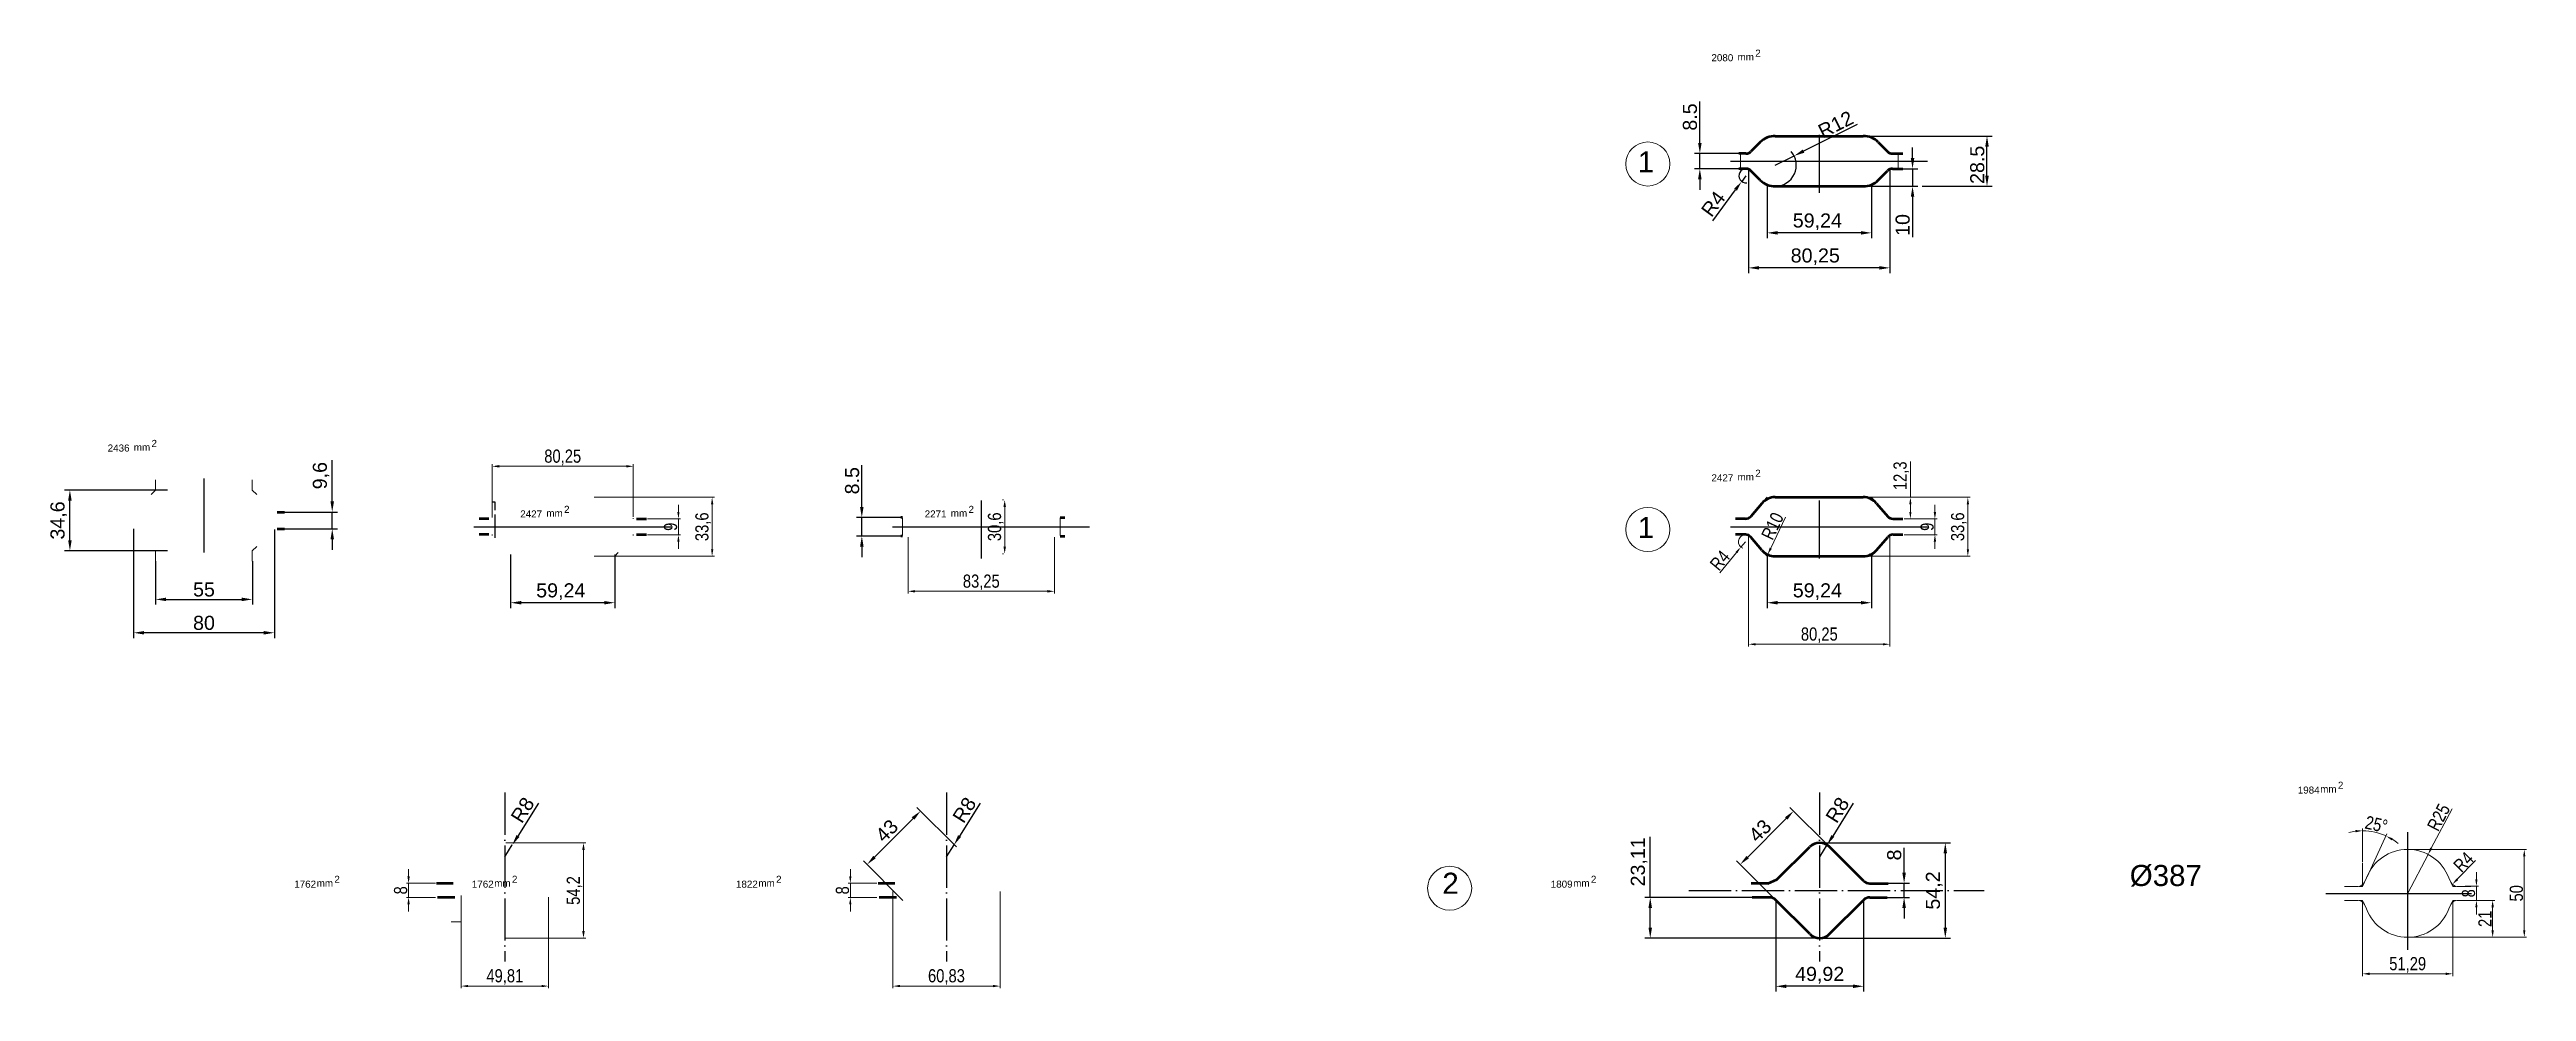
# Model space of a CAD drawing. Header units: millimetres. Extents: x 1526 to 31626, y -4643 to 9189.
# Drawn here: x 2402 to 3809, y 1385 to 1921 of the extents above; entities that cross this region are included whole.
import ezdxf

# ---------------------------------------------------------------- set-up
doc = ezdxf.new("R2010")
doc.units = ezdxf.units.MM
doc.linetypes.add('ACAD_ISO04W100', pattern=[30, 24, -3, 0, -3])
for name, color, linetype, lineweight in [('контурная', 7, 'Continuous', 50), ('осевые', 1, 'ACAD_ISO04W100', 25), ('тонкая', 7, 'Continuous', 20), ('тонкий', 7, 'Continuous', 20)]:
    doc.layers.add(name, color=color, linetype=linetype, lineweight=lineweight)
doc.layers.add('осевая', color=4, linetype='Continuous')
doc.layers.add('построения', color=2, linetype='Continuous', lineweight=25, plot=False)
doc.styles.add('s1v4', font='arial.ttf', dxfattribs={"height": 4})
doc.styles.add('s3v2.5', font='arial.ttf', dxfattribs={"width": 0.8, "height": 7.5})
doc.styles.get("Standard").update_dxf_attribs({"font": 'arial.ttf'})
doc.dimstyles.new('s2v4', dxfattribs={"dimtxt": 8, "dimasz": 6, "dimexe": 3, "dimexo": 0, "dimgap": 1.5, "dimtad": 1, "dimtxsty": 'Standard', "dimcen": 2.5, "dimadec": 0, "dimazin": 0, "dimtfac": 1, "dimtmove": 0, "dimatfit": 3, "dimfxl": 1, "dimarcsym": 0})
doc.dimstyles.new('s2v4$0', dxfattribs={"dimtxt": 8, "dimasz": 6, "dimexe": 3, "dimexo": 0, "dimgap": 1.5, "dimtad": 1, "dimtxsty": 'Standard', "dimcen": 2.5, "dimadec": 0, "dimazin": 0, "dimtfac": 1, "dimtmove": 0, "dimatfit": 3, "dimfxl": 1, "dimarcsym": 0})
doc.dimstyles.new('s3v2.5', dxfattribs={"dimtxt": 7.5, "dimasz": 4, "dimexe": 1.25, "dimexo": 0.625, "dimtad": 1, "dimtxsty": 's3v2.5', "dimcen": 1.5, "dimclrd": 6, "dimclre": 256, "dimclrt": 1, "dimadec": 0, "dimazin": 0, "dimtfac": 1, "dimtmove": 0, "dimatfit": 3, "dimfxl": 1, "dimlwd": -1, "dimlwe": -1, "dimarcsym": 0})

msp = doc.modelspace()

# ---------------------------------------------------------------- texts
at = {"layer": 'тонкая', "style": 's1v4'}
for s, p in [('2080', (3346.07744, 1914.43564)), ('mm', (3360.92421, 1914.90909)), ('2', (3370.99418, 1917.05363)), ('2436', (2434.56514, 1692.40859)), ('mm', (2449.41191, 1692.88204)), ('2', (2459.48188, 1695.02659)), ('2427', (3346.07744, 1675.4648)), ('mm', (3360.92421, 1675.93825)), ('2', (3370.99418, 1678.08279)), ('2', (2693.96613, 1657.52089)), ('2', (2923.83861, 1657.52089)), ('2427', (2669.04939, 1654.9029)), ('mm', (2683.89616, 1655.37634)), ('2271', (2898.92187, 1654.9029)), ('mm', (2913.76864, 1655.37634)), ('1984', (3679.32405, 1497.83128)), ('mm', (3692.06952, 1498.43856)), ('2', (3702.13949, 1500.58311)), ('2', (2563.41256, 1447.07054)), ('2', (2664.35135, 1447.07054)), ('2', (2814.46394, 1447.07054)), ('2', (3277.57122, 1447.07054)), ('1762', (2540.59713, 1444.31871)), ('mm', (2553.3426, 1444.92599)), ('1762', (2641.53592, 1444.31871)), ('mm', (2654.28138, 1444.92599)), ('1822', (2791.6485, 1444.31871)), ('mm', (2804.39397, 1444.92599)), ('1809', (3254.75579, 1444.31871)), ('mm', (3267.50126, 1444.92599))]:
    msp.add_text(s, height=4, dxfattribs=at).set_placement(p)
at = {"layer": 'тонкий', "style": 's1v4'}
for s, p in [('1', (3304.20397, 1851.19316)), ('1', (3304.20397, 1643.23125)), ('2', (3193.12608, 1440.80985)), ('%%C387', (3583.83853, 1445.24216))]:
    msp.add_text(s, height=12, dxfattribs=at).set_placement(p)

# ---------------------------------------------------------------- blocks, each defined once
blk = doc.blocks.new('*D420')
at = {"layer": 'Defpoints', "color": 0, "transparency": 16777216}
for p in [(3377.7, 1633.8), (3437, 1633.8), (3377.7, 1606.4)]:
    blk.add_point(p, dxfattribs=at)
at = {"layer": 'тонкий', "color": 0, "lineweight": -2, "transparency": 16777216}
for p, q in [((3377.7, 1633.8), (3377.7, 1603.4)), ((3437, 1633.8), (3437, 1603.4)), ((3431, 1606.4), (3383.7, 1606.4))]:
    blk.add_line(p, q, dxfattribs=at)
at = {"layer": 'тонкий', "color": 0, "transparency": 16777216}
for points in [[(3383.7, 1607.4), (3383.7, 1605.4), (3377.7, 1606.4)], [(3431, 1607.4), (3431, 1605.4), (3437, 1606.4)]]:
    blk.add_solid(points, dxfattribs=at)
at = {"layer": 'тонкий', "color": 0, "transparency": 16777216, "insert": (3406.3, 1612.7), "char_height": 8, "attachment_point": 5}
blk.add_mtext('59,24', dxfattribs=at)
blk = doc.blocks.new('*D421')
at = {"layer": 'Defpoints', "color": 0, "transparency": 16777216}
for p in [(2863.2, 1654.9), (2886.3, 1654.9), (2885.3, 1644.3)]:
    blk.add_point(p, dxfattribs=at)
at = {"layer": 'тонкий', "color": 0, "lineweight": -2, "transparency": 16777216}
for p, q in [((2863.2, 1660.9), (2863.2, 1684.6)), ((2886.3, 1654.9), (2860.2, 1654.9)), ((2863.2, 1644.3), (2863.2, 1654.9)), ((2885.3, 1644.3), (2860.2, 1644.3)), ((2863.2, 1638.3), (2863.2, 1632.3))]:
    blk.add_line(p, q, dxfattribs=at)
at = {"layer": 'тонкий', "color": 0, "transparency": 16777216}
for points in [[(2862.2, 1660.9), (2864.2, 1660.9), (2863.2, 1654.9)], [(2862.2, 1638.3), (2864.2, 1638.3), (2863.2, 1644.3)]]:
    blk.add_solid(points, dxfattribs=at)
at = {"layer": 'тонкий', "color": 0, "transparency": 16777216, "insert": (2857.7, 1675.8), "char_height": 8, "attachment_point": 5, "rotation": 90}
blk.add_mtext('8.5', dxfattribs=at)
blk = doc.blocks.new('*D422')
at = {"layer": 'Defpoints', "color": 0, "transparency": 16777216}
for p in [(2889.5, 1644.3), (2972.7, 1644.3), (2889.5, 1612.9)]:
    blk.add_point(p, dxfattribs=at)
at = {"layer": 'тонкая', "transparency": 16777216}
for p, q in [((2889.5, 1643.7), (2889.5, 1611.6)), ((2972.7, 1643.7), (2972.7, 1611.6))]:
    blk.add_line(p, q, dxfattribs=at)
at = {"layer": 'тонкая', "color": 6, "transparency": 16777216}
blk.add_line((2968.7, 1612.9), (2893.5, 1612.9), dxfattribs=at)
for points in [[(2893.5, 1613.6), (2893.5, 1612.2), (2889.5, 1612.9)], [(2968.7, 1613.6), (2968.7, 1612.2), (2972.7, 1612.9)]]:
    blk.add_solid(points, dxfattribs=at)
at = {"layer": 'тонкая', "color": 1, "transparency": 16777216, "insert": (2931.1, 1618), "char_height": 7.5, "attachment_point": 5, "style": 's3v2.5'}
blk.add_mtext('83,25', dxfattribs=at)
blk = doc.blocks.new('*D423')
at = {"layer": 'Defpoints', "color": 0, "transparency": 16777216}
for p in [(2944.4, 1664.9), (2944.4, 1664.9), (2944.4, 1634.3)]:
    blk.add_point(p, dxfattribs=at)
at = {"layer": 'тонкая', "transparency": 16777216}
for p, q in [((2943.8, 1664.9), (2943.1, 1664.9)), ((2943.8, 1634.3), (2943.1, 1634.3))]:
    blk.add_line(p, q, dxfattribs=at)
at = {"layer": 'тонкая', "color": 6, "transparency": 16777216}
blk.add_line((2944.4, 1638.3), (2944.4, 1660.9), dxfattribs=at)
for points in [[(2943.7, 1660.9), (2945.1, 1660.9), (2944.4, 1664.9)], [(2943.7, 1638.3), (2945.1, 1638.3), (2944.4, 1634.3)]]:
    blk.add_solid(points, dxfattribs=at)
at = {"layer": 'тонкая', "color": 1, "transparency": 16777216, "insert": (2939.3, 1649.6), "char_height": 7.5, "attachment_point": 5, "rotation": 90, "style": 's3v2.5'}
blk.add_mtext('30,6', dxfattribs=at)
blk = doc.blocks.new('*D424')
at = {"layer": 'Defpoints', "color": 0, "transparency": 16777216}
for p in [(3367.2, 1853), (3447.5, 1853), (3367.2, 1796.9)]:
    blk.add_point(p, dxfattribs=at)
at = {"layer": 'тонкий', "color": 0, "lineweight": -2, "transparency": 16777216}
for p, q in [((3367.2, 1853), (3367.2, 1793.9)), ((3447.5, 1853), (3447.5, 1793.9)), ((3441.5, 1796.9), (3373.2, 1796.9))]:
    blk.add_line(p, q, dxfattribs=at)
at = {"layer": 'тонкий', "color": 0, "transparency": 16777216}
for points in [[(3373.2, 1797.9), (3373.2, 1795.9), (3367.2, 1796.9)], [(3441.5, 1797.9), (3441.5, 1795.9), (3447.5, 1796.9)]]:
    blk.add_solid(points, dxfattribs=at)
at = {"layer": 'тонкий', "color": 0, "transparency": 16777216, "insert": (3405.1, 1803.2), "char_height": 8, "attachment_point": 5}
blk.add_mtext('80,25', dxfattribs=at)
blk = doc.blocks.new('*D425')
at = {"layer": 'Defpoints', "color": 0, "transparency": 16777216}
for p in [(3377.7, 1844.2), (3437, 1844.2), (3377.7, 1816.8)]:
    blk.add_point(p, dxfattribs=at)
at = {"layer": 'тонкий', "color": 0, "lineweight": -2, "transparency": 16777216}
for p, q in [((3377.7, 1844.2), (3377.7, 1813.8)), ((3437, 1844.2), (3437, 1813.8)), ((3431, 1816.8), (3383.7, 1816.8))]:
    blk.add_line(p, q, dxfattribs=at)
at = {"layer": 'тонкий', "color": 0, "transparency": 16777216}
for points in [[(3383.7, 1817.8), (3383.7, 1815.8), (3377.7, 1816.8)], [(3431, 1817.8), (3431, 1815.8), (3437, 1816.8)]]:
    blk.add_solid(points, dxfattribs=at)
at = {"layer": 'тонкий', "color": 0, "transparency": 16777216, "insert": (3406.3, 1823.1), "char_height": 8, "attachment_point": 5}
blk.add_mtext('59,24', dxfattribs=at)
blk = doc.blocks.new('*D427')
at = {"layer": 'Defpoints', "color": 0, "transparency": 16777216}
for p in [(3454.9, 1853.3), (3460.4, 1853.3), (3436.5, 1843.3)]:
    blk.add_point(p, dxfattribs=at)
at = {"layer": 'тонкий', "color": 0, "lineweight": -2, "transparency": 16777216}
for p, q in [((3460.4, 1859.3), (3460.4, 1865.3)), ((3454.9, 1853.3), (3463.4, 1853.3)), ((3460.4, 1853.3), (3460.4, 1843.3)), ((3436.5, 1843.3), (3463.4, 1843.3)), ((3460.4, 1837.3), (3460.4, 1814.4))]:
    blk.add_line(p, q, dxfattribs=at)
at = {"layer": 'тонкий', "color": 0, "transparency": 16777216}
for points in [[(3459.4, 1859.3), (3461.4, 1859.3), (3460.4, 1853.3)], [(3459.4, 1837.3), (3461.4, 1837.3), (3460.4, 1843.3)]]:
    blk.add_solid(points, dxfattribs=at)
at = {"layer": 'тонкий', "color": 0, "transparency": 16777216, "insert": (3454.8, 1821.3), "char_height": 8, "attachment_point": 5, "rotation": 90}
blk.add_mtext('10', dxfattribs=at)
blk = doc.blocks.new('*D426')
at = {"layer": 'Defpoints', "color": 0, "transparency": 16777216}
for p in [(3432.4, 1871.9), (3502.7, 1871.9), (3465.8, 1843.3)]:
    blk.add_point(p, dxfattribs=at)
at = {"layer": 'тонкий', "color": 0, "lineweight": -2, "transparency": 16777216}
for p, q in [((3432.4, 1871.9), (3505.7, 1871.9)), ((3502.7, 1849.3), (3502.7, 1865.9)), ((3465.8, 1843.3), (3505.7, 1843.3))]:
    blk.add_line(p, q, dxfattribs=at)
at = {"layer": 'тонкий', "color": 0, "transparency": 16777216}
for points in [[(3501.7, 1865.9), (3503.7, 1865.9), (3502.7, 1871.9)], [(3501.7, 1849.3), (3503.7, 1849.3), (3502.7, 1843.3)]]:
    blk.add_solid(points, dxfattribs=at)
at = {"layer": 'тонкий', "color": 0, "transparency": 16777216, "insert": (3497.2, 1855.5), "char_height": 8, "attachment_point": 5, "rotation": 90}
blk.add_mtext('28.5', dxfattribs=at)
blk = doc.blocks.new('*D428')
at = {"layer": 'Defpoints', "color": 0, "transparency": 16777216}
for p in [(3393.1, 1860.6), (3382.3, 1855.3)]:
    blk.add_point(p, dxfattribs=at)
at = {"layer": 'тонкий', "color": 0, "lineweight": -2, "transparency": 16777216}
for p, q in [((3429, 1878.5), (3398.5, 1863.3)), ((3382.3, 1855.3), (3393.1, 1860.6))]:
    blk.add_line(p, q, dxfattribs=at)
blk.add_arc((3382.3, 1855.3), 12, 270, 40.7554, dxfattribs=at)
at = {"layer": 'тонкий', "color": 0, "transparency": 16777216}
blk.add_solid([(3398, 1864.2), (3398.9, 1862.4), (3393.1, 1860.6)], dxfattribs=at)
at = {"layer": 'тонкий', "color": 0, "transparency": 16777216, "insert": (3416.7, 1878.5), "char_height": 8, "attachment_point": 5, "rotation": 26.4314}
blk.add_mtext('R12', dxfattribs=at)
blk = doc.blocks.new('*D429')
at = {"layer": 'Defpoints', "color": 0, "transparency": 16777216}
for p in [(3363.3, 1846.1), (3365.7, 1849.3)]:
    blk.add_point(p, dxfattribs=at)
at = {"layer": 'тонкий', "color": 0, "lineweight": -2, "transparency": 16777216}
for p, q in [((3365.7, 1849.3), (3363.3, 1846.1)), ((3346.8, 1823.7), (3359.8, 1841.3))]:
    blk.add_line(p, q, dxfattribs=at)
blk.add_arc((3365.7, 1849.3), 4, 90, 276.4894, dxfattribs=at)
at = {"layer": 'тонкий', "color": 0, "transparency": 16777216}
blk.add_solid([(3359, 1841.9), (3360.6, 1840.7), (3363.3, 1846.1)], dxfattribs=at)
at = {"layer": 'тонкий', "color": 0, "transparency": 16777216, "insert": (3347.1, 1833.3), "char_height": 8, "attachment_point": 5, "rotation": 53.5176}
blk.add_mtext('R4', dxfattribs=at)
blk = doc.blocks.new('*D430')
at = {"layer": 'Defpoints', "color": 0, "transparency": 16777216}
for p in [(3339.5, 1861.9), (3362.5, 1861.9), (3361.6, 1853.3)]:
    blk.add_point(p, dxfattribs=at)
at = {"layer": 'тонкий', "color": 0, "lineweight": -2, "transparency": 16777216}
for p, q in [((3339.5, 1867.9), (3339.5, 1891.5)), ((3362.5, 1861.9), (3336.5, 1861.9)), ((3339.5, 1853.3), (3339.5, 1861.9)), ((3361.6, 1853.3), (3336.5, 1853.3)), ((3339.5, 1847.3), (3339.5, 1841.3))]:
    blk.add_line(p, q, dxfattribs=at)
at = {"layer": 'тонкий', "color": 0, "transparency": 16777216}
for points in [[(3338.5, 1867.9), (3340.5, 1867.9), (3339.5, 1861.9)], [(3338.5, 1847.3), (3340.5, 1847.3), (3339.5, 1853.3)]]:
    blk.add_solid(points, dxfattribs=at)
at = {"layer": 'тонкий', "color": 0, "transparency": 16777216, "insert": (3333.9, 1882.7), "char_height": 8, "attachment_point": 5, "rotation": 90}
blk.add_mtext('8.5', dxfattribs=at)
blk = doc.blocks.new('*D431')
at = {"layer": 'Defpoints', "color": 0, "transparency": 16777216}
for p in [(3429.6, 1666.4), (3491.8, 1666.4), (3433.2, 1632.8)]:
    blk.add_point(p, dxfattribs=at)
at = {"layer": 'тонкая', "transparency": 16777216}
for p, q in [((3430.3, 1666.4), (3493.1, 1666.4)), ((3433.8, 1632.8), (3493.1, 1632.8))]:
    blk.add_line(p, q, dxfattribs=at)
at = {"layer": 'тонкая', "color": 6, "transparency": 16777216}
blk.add_line((3491.8, 1636.8), (3491.8, 1662.4), dxfattribs=at)
for points in [[(3491.2, 1662.4), (3492.5, 1662.4), (3491.8, 1666.4)], [(3491.2, 1636.8), (3492.5, 1636.8), (3491.8, 1632.8)]]:
    blk.add_solid(points, dxfattribs=at)
at = {"layer": 'тонкая', "color": 1, "transparency": 16777216, "insert": (3486.7, 1649.6), "char_height": 7.5, "attachment_point": 5, "rotation": 90, "style": 's3v2.5'}
blk.add_mtext('33,6', dxfattribs=at)
blk = doc.blocks.new('*D432')
at = {"layer": 'Defpoints', "color": 0, "transparency": 16777216}
for p in [(3367.2, 1645.1), (3447.5, 1645.1), (3367.2, 1582.8)]:
    blk.add_point(p, dxfattribs=at)
at = {"layer": 'тонкая', "transparency": 16777216}
for p, q in [((3367.2, 1644.5), (3367.2, 1581.5)), ((3447.5, 1644.5), (3447.5, 1581.5))]:
    blk.add_line(p, q, dxfattribs=at)
at = {"layer": 'тонкая', "color": 6, "transparency": 16777216}
blk.add_line((3443.5, 1582.8), (3371.2, 1582.8), dxfattribs=at)
for points in [[(3371.2, 1583.4), (3371.2, 1582.1), (3367.2, 1582.8)], [(3443.5, 1583.4), (3443.5, 1582.1), (3447.5, 1582.8)]]:
    blk.add_solid(points, dxfattribs=at)
at = {"layer": 'тонкая', "color": 1, "transparency": 16777216, "insert": (3407.4, 1587.9), "char_height": 7.5, "attachment_point": 5, "style": 's3v2.5'}
blk.add_mtext('80,25', dxfattribs=at)
blk = doc.blocks.new('*D433')
at = {"layer": 'Defpoints', "color": 0, "transparency": 16777216}
for p in [(3454.9, 1654.1), (3473.1, 1654.1), (3454.9, 1645.1)]:
    blk.add_point(p, dxfattribs=at)
at = {"layer": 'тонкая', "color": 6, "transparency": 16777216}
for p, q in [((3473.1, 1658.1), (3473.1, 1662.1)), ((3473.1, 1645.1), (3473.1, 1654.1)), ((3473.1, 1641.1), (3473.1, 1637.1))]:
    blk.add_line(p, q, dxfattribs=at)
at = {"layer": 'тонкая', "transparency": 16777216}
for p, q in [((3455.6, 1654.1), (3474.4, 1654.1)), ((3455.6, 1645.1), (3474.4, 1645.1))]:
    blk.add_line(p, q, dxfattribs=at)
at = {"layer": 'тонкая', "color": 6, "transparency": 16777216}
for points in [[(3472.4, 1658.1), (3473.8, 1658.1), (3473.1, 1654.1)], [(3472.4, 1641.1), (3473.8, 1641.1), (3473.1, 1645.1)]]:
    blk.add_solid(points, dxfattribs=at)
at = {"layer": 'тонкая', "color": 1, "transparency": 16777216, "insert": (3468.7, 1649.6), "char_height": 7.5, "attachment_point": 5, "rotation": 90, "style": 's3v2.5'}
blk.add_mtext('9', dxfattribs=at)
blk = doc.blocks.new('*D434')
at = {"layer": 'Defpoints', "color": 0, "transparency": 16777216}
for p in [(2663.6, 1633.8), (2722.8, 1633.8), (2663.6, 1606.4)]:
    blk.add_point(p, dxfattribs=at)
at = {"layer": 'тонкий', "color": 0, "lineweight": -2, "transparency": 16777216}
for p, q in [((2663.6, 1633.8), (2663.6, 1603.4)), ((2722.8, 1633.8), (2722.8, 1603.4)), ((2716.8, 1606.4), (2669.6, 1606.4))]:
    blk.add_line(p, q, dxfattribs=at)
at = {"layer": 'тонкий', "color": 0, "transparency": 16777216}
for points in [[(2669.6, 1607.4), (2669.6, 1605.4), (2663.6, 1606.4)], [(2716.8, 1607.4), (2716.8, 1605.4), (2722.8, 1606.4)]]:
    blk.add_solid(points, dxfattribs=at)
at = {"layer": 'тонкий', "color": 0, "transparency": 16777216, "insert": (2692.1, 1612.7), "char_height": 8, "attachment_point": 5}
blk.add_mtext('59,24', dxfattribs=at)
blk = doc.blocks.new('*D435')
at = {"layer": 'Defpoints', "color": 0, "transparency": 16777216}
for p in [(2740.8, 1654.1), (2759, 1654.1), (2740.8, 1645.1)]:
    blk.add_point(p, dxfattribs=at)
at = {"layer": 'тонкая', "color": 6, "transparency": 16777216}
for p, q in [((2759, 1658.1), (2759, 1662.1)), ((2759, 1645.1), (2759, 1654.1)), ((2759, 1641.1), (2759, 1637.1))]:
    blk.add_line(p, q, dxfattribs=at)
at = {"layer": 'тонкая', "transparency": 16777216}
for p, q in [((2741.4, 1654.1), (2760.2, 1654.1)), ((2741.4, 1645.1), (2760.2, 1645.1))]:
    blk.add_line(p, q, dxfattribs=at)
at = {"layer": 'тонкая', "color": 6, "transparency": 16777216}
for points in [[(2758.3, 1658.1), (2759.6, 1658.1), (2759, 1654.1)], [(2758.3, 1641.1), (2759.6, 1641.1), (2759, 1645.1)]]:
    blk.add_solid(points, dxfattribs=at)
at = {"layer": 'тонкая', "color": 1, "transparency": 16777216, "insert": (2754.5, 1649.6), "char_height": 7.5, "attachment_point": 5, "rotation": 90, "style": 's3v2.5'}
blk.add_mtext('9', dxfattribs=at)
blk = doc.blocks.new('*D436')
at = {"layer": 'Defpoints', "color": 0, "transparency": 16777216}
for p in [(3378, 1633.8), (3382.4, 1642.8)]:
    blk.add_point(p, dxfattribs=at)
at = {"layer": 'тонкая', "color": 6, "transparency": 16777216}
blk.add_line((3388.2, 1655.1), (3379.8, 1637.4), dxfattribs=at)
blk.add_solid([(3379.2, 1637.7), (3380.4, 1637.1), (3378, 1633.8)], dxfattribs=at)
at = {"layer": 'тонкая', "color": 1, "transparency": 16777216, "insert": (3380.8, 1650), "char_height": 7.5, "attachment_point": 5, "rotation": 64.4926, "style": 's3v2.5'}
blk.add_mtext('R10', dxfattribs=at)
blk = doc.blocks.new('*D437')
at = {"layer": 'Defpoints', "color": 0, "transparency": 16777216}
for p in [(3362.8, 1638.1), (3365.4, 1641.1)]:
    blk.add_point(p, dxfattribs=at)
at = {"layer": 'тонкая', "color": 6, "transparency": 16777216}
for p, q in [((3350.8, 1623.5), (3360.3, 1635)), ((3365.4, 1641.1), (3362.8, 1638.1))]:
    blk.add_line(p, q, dxfattribs=at)
at = {"layer": 'тонкая', "transparency": 16777216}
blk.add_arc((3365.4, 1641.1), 4, 98.9525, 248.2672, dxfattribs=at)
at = {"layer": 'тонкая', "color": 6, "transparency": 16777216}
blk.add_solid([(3359.8, 1635.4), (3360.8, 1634.6), (3362.8, 1638.1)], dxfattribs=at)
at = {"layer": 'тонкая', "color": 1, "transparency": 16777216, "insert": (3350.9, 1630.5), "char_height": 7.5, "attachment_point": 5, "rotation": 50.3623, "style": 's3v2.5'}
blk.add_mtext('R4', dxfattribs=at)
blk = doc.blocks.new('*D438')
at = {"layer": 'Defpoints', "color": 0, "transparency": 16777216}
for p in [(3454.9, 1666.4), (3459.2, 1666.4), (3454.9, 1654.1)]:
    blk.add_point(p, dxfattribs=at)
at = {"layer": 'тонкая', "color": 6, "transparency": 16777216}
for p, q in [((3459.2, 1666.4), (3459.2, 1686.7)), ((3459.2, 1658.1), (3459.2, 1662.4))]:
    blk.add_line(p, q, dxfattribs=at)
at = {"layer": 'тонкая', "transparency": 16777216}
for p, q in [((3455.6, 1666.4), (3460.4, 1666.4)), ((3455.6, 1654.1), (3460.4, 1654.1))]:
    blk.add_line(p, q, dxfattribs=at)
at = {"layer": 'тонкая', "color": 6, "transparency": 16777216}
for points in [[(3458.5, 1662.4), (3459.8, 1662.4), (3459.2, 1666.4)], [(3458.5, 1658.1), (3459.8, 1658.1), (3459.2, 1654.1)]]:
    blk.add_solid(points, dxfattribs=at)
at = {"layer": 'тонкая', "color": 1, "transparency": 16777216, "insert": (3454, 1678.6), "char_height": 7.5, "attachment_point": 5, "rotation": 90, "style": 's3v2.5'}
blk.add_mtext('12,3', dxfattribs=at)
blk = doc.blocks.new('*D441')
at = {"layer": 'Defpoints', "color": 0, "transparency": 16777216}
for p in [(3443, 1446.8), (3443, 1438.8), (3455.6, 1446.8)]:
    blk.add_point(p, dxfattribs=at)
at = {"layer": 'тонкая', "color": 0, "lineweight": -2, "transparency": 16777216}
for p, q in [((3455.6, 1452.8), (3455.6, 1467)), ((3443, 1446.8), (3458.6, 1446.8)), ((3443, 1438.8), (3458.6, 1438.8)), ((3455.6, 1438.8), (3455.6, 1446.8)), ((3455.6, 1432.8), (3455.6, 1426.8))]:
    blk.add_line(p, q, dxfattribs=at)
at = {"layer": 'тонкая', "color": 0, "transparency": 16777216}
for points in [[(3454.6, 1452.8), (3456.6, 1452.8), (3455.6, 1446.8)], [(3454.6, 1432.8), (3456.6, 1432.8), (3455.6, 1438.8)]]:
    blk.add_solid(points, dxfattribs=at)
at = {"layer": 'тонкая', "color": 0, "transparency": 16777216, "insert": (3450, 1462.9), "char_height": 8, "attachment_point": 5, "rotation": 90}
blk.add_mtext('8', dxfattribs=at)
blk = doc.blocks.new('*D442')
at = {"layer": 'Defpoints', "color": 0, "transparency": 16777216}
for p in [(3407.6, 1469.8), (3407.6, 1415.6), (3479, 1415.6)]:
    blk.add_point(p, dxfattribs=at)
at = {"layer": 'тонкая', "color": 0, "lineweight": -2, "transparency": 16777216}
for p, q in [((3407.6, 1469.8), (3482, 1469.8)), ((3479, 1463.8), (3479, 1421.6)), ((3407.6, 1415.6), (3482, 1415.6))]:
    blk.add_line(p, q, dxfattribs=at)
at = {"layer": 'тонкая', "color": 0, "transparency": 16777216}
for points in [[(3478, 1463.8), (3480, 1463.8), (3479, 1469.8)], [(3478, 1421.6), (3480, 1421.6), (3479, 1415.6)]]:
    blk.add_solid(points, dxfattribs=at)
at = {"layer": 'тонкая', "color": 0, "transparency": 16777216, "insert": (3472.7, 1442.7), "char_height": 8, "attachment_point": 5, "rotation": 90}
blk.add_mtext('54,2', dxfattribs=at)
blk = doc.blocks.new('*D443')
at = {"layer": 'Defpoints', "color": 0, "transparency": 16777216}
for p in [(3411.8, 1468.6), (3407.6, 1461.8)]:
    blk.add_point(p, dxfattribs=at)
at = {"layer": 'тонкая', "color": 0, "lineweight": -2, "transparency": 16777216}
for p, q in [((3426.7, 1492.3), (3415, 1473.7)), ((3407.6, 1461.8), (3411.8, 1468.6))]:
    blk.add_line(p, q, dxfattribs=at)
at = {"layer": 'тонкая', "color": 0, "transparency": 16777216}
blk.add_solid([(3414.2, 1474.2), (3415.9, 1473.2), (3411.8, 1468.6)], dxfattribs=at)
at = {"layer": 'тонкая', "color": 0, "transparency": 16777216, "insert": (3417.7, 1488.5), "char_height": 8, "attachment_point": 5, "rotation": 57.9091}
blk.add_mtext('R8', dxfattribs=at)
blk = doc.blocks.new('*D444')
at = {"layer": 'Defpoints', "color": 0, "transparency": 16777216}
for p in [(3382.7, 1437.3), (3432.6, 1437.3), (3382.7, 1388.2)]:
    blk.add_point(p, dxfattribs=at)
at = {"layer": 'тонкая', "color": 0, "lineweight": -2, "transparency": 16777216}
for p, q in [((3382.7, 1437.3), (3382.7, 1385.2)), ((3432.6, 1437.3), (3432.6, 1385.2)), ((3426.6, 1388.2), (3388.7, 1388.2))]:
    blk.add_line(p, q, dxfattribs=at)
at = {"layer": 'тонкая', "color": 0, "transparency": 16777216}
for points in [[(3388.7, 1389.2), (3388.7, 1387.2), (3382.7, 1388.2)], [(3426.6, 1389.2), (3426.6, 1387.2), (3432.6, 1388.2)]]:
    blk.add_solid(points, dxfattribs=at)
at = {"layer": 'тонкая', "color": 0, "transparency": 16777216, "insert": (3407.6, 1394.5), "char_height": 8, "attachment_point": 5}
blk.add_mtext('49,92', dxfattribs=at)
blk = doc.blocks.new('*D445')
at = {"layer": 'Defpoints', "color": 0, "transparency": 16777216}
for p in [(3413.2, 1467.5), (3362.4, 1457.5), (3382.8, 1437.1)]:
    blk.add_point(p, dxfattribs=at)
at = {"layer": 'тонкая', "color": 0, "lineweight": -2, "transparency": 16777216}
for p, q in [((3388.6, 1483.7), (3366.7, 1461.7)), ((3413.2, 1467.5), (3390.7, 1490)), ((3382.8, 1437.1), (3360.3, 1459.6))]:
    blk.add_line(p, q, dxfattribs=at)
at = {"layer": 'тонкая', "color": 0, "transparency": 16777216}
for points in [[(3387.9, 1484.4), (3389.3, 1483), (3392.8, 1487.9)], [(3366, 1462.4), (3367.4, 1461), (3362.4, 1457.5)]]:
    blk.add_solid(points, dxfattribs=at)
at = {"layer": 'тонкая', "color": 0, "transparency": 16777216, "insert": (3373.7, 1476.7), "char_height": 8, "attachment_point": 5, "rotation": 45}
blk.add_mtext('43', dxfattribs=at)
blk = doc.blocks.new('*D446')
at = {"layer": 'Defpoints', "color": 0, "transparency": 16777216}
for p in [(3311.3, 1438.8), (3369.3, 1438.8), (3407.6, 1415.6)]:
    blk.add_point(p, dxfattribs=at)
at = {"layer": 'тонкая', "color": 0, "lineweight": -2, "transparency": 16777216}
for p, q in [((3311.3, 1438.8), (3311.3, 1473.3)), ((3369.3, 1438.8), (3308.3, 1438.8)), ((3311.3, 1421.6), (3311.3, 1432.8)), ((3407.6, 1415.6), (3308.3, 1415.6))]:
    blk.add_line(p, q, dxfattribs=at)
at = {"layer": 'тонкая', "color": 0, "transparency": 16777216}
for points in [[(3310.3, 1432.8), (3312.3, 1432.8), (3311.3, 1438.8)], [(3310.3, 1421.6), (3312.3, 1421.6), (3311.3, 1415.6)]]:
    blk.add_solid(points, dxfattribs=at)
at = {"layer": 'тонкая', "color": 0, "transparency": 16777216, "insert": (3305, 1459), "char_height": 8, "attachment_point": 5, "rotation": 90}
blk.add_mtext('23,11', dxfattribs=at)
blk = doc.blocks.new('*D447')
at = {"layer": 'Defpoints', "color": 0, "transparency": 16777216}
for p in [(2915.6, 1468.6), (2911.3, 1461.8)]:
    blk.add_point(p, dxfattribs=at)
at = {"layer": 'тонкая', "color": 0, "lineweight": -2, "transparency": 16777216}
for p, q in [((2930.4, 1492.3), (2918.8, 1473.7)), ((2911.3, 1461.8), (2915.6, 1468.6))]:
    blk.add_line(p, q, dxfattribs=at)
at = {"layer": 'тонкая', "color": 0, "transparency": 16777216}
blk.add_solid([(2917.9, 1474.2), (2919.6, 1473.2), (2915.6, 1468.6)], dxfattribs=at)
at = {"layer": 'тонкая', "color": 0, "transparency": 16777216, "insert": (2921.5, 1488.5), "char_height": 8, "attachment_point": 5, "rotation": 57.9091}
blk.add_mtext('R8', dxfattribs=at)
blk = doc.blocks.new('*D448')
at = {"layer": 'Defpoints', "color": 0, "transparency": 16777216}
for p in [(2917, 1467.5), (2866.2, 1457.5), (2886.6, 1437.1)]:
    blk.add_point(p, dxfattribs=at)
at = {"layer": 'тонкая', "color": 0, "lineweight": -2, "transparency": 16777216}
for p, q in [((2892.3, 1483.7), (2870.4, 1461.7)), ((2917, 1467.5), (2894.5, 1490)), ((2886.6, 1437.1), (2864.1, 1459.6))]:
    blk.add_line(p, q, dxfattribs=at)
at = {"layer": 'тонкая', "color": 0, "transparency": 16777216}
for points in [[(2891.6, 1484.4), (2893.1, 1483), (2896.6, 1487.9)], [(2869.7, 1462.4), (2871.1, 1461), (2866.2, 1457.5)]]:
    blk.add_solid(points, dxfattribs=at)
at = {"layer": 'тонкая', "color": 0, "transparency": 16777216, "insert": (2877.4, 1476.7), "char_height": 8, "attachment_point": 5, "rotation": 45}
blk.add_mtext('43', dxfattribs=at)
blk = doc.blocks.new('*D449')
at = {"layer": 'Defpoints', "color": 0, "transparency": 16777216}
for p in [(2856.7, 1438.8), (2872.4, 1446.8), (2872.4, 1438.8)]:
    blk.add_point(p, dxfattribs=at)
at = {"layer": 'тонкая', "color": 6, "transparency": 16777216}
for p, q in [((2856.7, 1450.8), (2856.7, 1454.8)), ((2856.7, 1446.8), (2856.7, 1438.8)), ((2856.7, 1434.8), (2856.7, 1430.8))]:
    blk.add_line(p, q, dxfattribs=at)
at = {"layer": 'тонкая', "transparency": 16777216}
for p, q in [((2871.8, 1446.8), (2855.4, 1446.8)), ((2871.8, 1438.8), (2855.4, 1438.8))]:
    blk.add_line(p, q, dxfattribs=at)
at = {"layer": 'тонкая', "color": 6, "transparency": 16777216}
for points in [[(2856, 1450.8), (2857.3, 1450.8), (2856.7, 1446.8)], [(2856, 1434.8), (2857.3, 1434.8), (2856.7, 1438.8)]]:
    blk.add_solid(points, dxfattribs=at)
at = {"layer": 'тонкая', "color": 1, "transparency": 16777216, "insert": (2852.2, 1442.8), "char_height": 7.5, "attachment_point": 5, "rotation": 90, "style": 's3v2.5'}
blk.add_mtext('8', dxfattribs=at)
blk = doc.blocks.new('*D450')
at = {"layer": 'Defpoints', "color": 0, "transparency": 16777216}
for p in [(2880.9, 1442.8), (2941.8, 1442.7), (2941.8, 1388.3)]:
    blk.add_point(p, dxfattribs=at)
at = {"layer": 'тонкая', "transparency": 16777216}
for p, q in [((2880.9, 1442.1), (2880.9, 1387.1)), ((2941.8, 1442.1), (2941.8, 1387.1))]:
    blk.add_line(p, q, dxfattribs=at)
at = {"layer": 'тонкая', "color": 6, "transparency": 16777216}
blk.add_line((2884.9, 1388.3), (2937.8, 1388.3), dxfattribs=at)
for points in [[(2884.9, 1389), (2884.9, 1387.7), (2880.9, 1388.3)], [(2937.8, 1389), (2937.8, 1387.7), (2941.8, 1388.3)]]:
    blk.add_solid(points, dxfattribs=at)
at = {"layer": 'тонкая', "color": 1, "transparency": 16777216, "insert": (2911.3, 1393.5), "char_height": 7.5, "attachment_point": 5, "style": 's3v2.5'}
blk.add_mtext('60,83', dxfattribs=at)
blk = doc.blocks.new('*D451')
at = {"layer": 'Defpoints', "color": 0, "transparency": 16777216}
for p in [(2664.5, 1468.6), (2660.3, 1461.8)]:
    blk.add_point(p, dxfattribs=at)
at = {"layer": 'тонкая', "color": 0, "lineweight": -2, "transparency": 16777216}
for p, q in [((2679.4, 1492.3), (2667.7, 1473.7)), ((2660.3, 1461.8), (2664.5, 1468.6))]:
    blk.add_line(p, q, dxfattribs=at)
at = {"layer": 'тонкая', "color": 0, "transparency": 16777216}
blk.add_solid([(2666.9, 1474.2), (2668.6, 1473.2), (2664.5, 1468.6)], dxfattribs=at)
at = {"layer": 'тонкая', "color": 0, "transparency": 16777216, "insert": (2670.4, 1488.5), "char_height": 8, "attachment_point": 5, "rotation": 57.9091}
blk.add_mtext('R8', dxfattribs=at)
blk = doc.blocks.new('*D452')
at = {"layer": 'Defpoints', "color": 0, "transparency": 16777216}
for p in [(2605.6, 1438.8), (2621.4, 1446.8), (2621.4, 1438.8)]:
    blk.add_point(p, dxfattribs=at)
at = {"layer": 'тонкая', "color": 6, "transparency": 16777216}
for p, q in [((2605.6, 1450.8), (2605.6, 1454.8)), ((2605.6, 1446.8), (2605.6, 1438.8)), ((2605.6, 1434.8), (2605.6, 1430.8))]:
    blk.add_line(p, q, dxfattribs=at)
at = {"layer": 'тонкая', "transparency": 16777216}
for p, q in [((2620.8, 1446.8), (2604.4, 1446.8)), ((2620.8, 1438.8), (2604.4, 1438.8))]:
    blk.add_line(p, q, dxfattribs=at)
at = {"layer": 'тонкая', "color": 6, "transparency": 16777216}
for points in [[(2604.9, 1450.8), (2606.3, 1450.8), (2605.6, 1446.8)], [(2604.9, 1434.8), (2606.3, 1434.8), (2605.6, 1438.8)]]:
    blk.add_solid(points, dxfattribs=at)
at = {"layer": 'тонкая', "color": 1, "transparency": 16777216, "insert": (2601.1, 1442.8), "char_height": 7.5, "attachment_point": 5, "rotation": 90, "style": 's3v2.5'}
blk.add_mtext('8', dxfattribs=at)
blk = doc.blocks.new('*D453')
at = {"layer": 'Defpoints', "color": 0, "transparency": 16777216}
for p in [(2635.4, 1440.5), (2685.2, 1439.5), (2685.2, 1388.3)]:
    blk.add_point(p, dxfattribs=at)
at = {"layer": 'тонкая', "transparency": 16777216}
for p, q in [((2635.4, 1439.9), (2635.4, 1387.1)), ((2685.2, 1438.9), (2685.2, 1387.1))]:
    blk.add_line(p, q, dxfattribs=at)
at = {"layer": 'тонкая', "color": 6, "transparency": 16777216}
blk.add_line((2639.4, 1388.3), (2681.2, 1388.3), dxfattribs=at)
for points in [[(2639.4, 1389), (2639.4, 1387.7), (2635.4, 1388.3)], [(2681.2, 1389), (2681.2, 1387.7), (2685.2, 1388.3)]]:
    blk.add_solid(points, dxfattribs=at)
at = {"layer": 'тонкая', "color": 1, "transparency": 16777216, "insert": (2660.3, 1393.5), "char_height": 7.5, "attachment_point": 5, "style": 's3v2.5'}
blk.add_mtext('49,81', dxfattribs=at)
blk = doc.blocks.new('*D454')
at = {"layer": 'Defpoints', "color": 0, "transparency": 16777216}
for p in [(2660.3, 1469.8), (2705, 1469.8), (2660.3, 1415.6)]:
    blk.add_point(p, dxfattribs=at)
at = {"layer": 'тонкая', "transparency": 16777216}
for p, q in [((2660.9, 1469.8), (2706.3, 1469.8)), ((2660.9, 1415.6), (2706.3, 1415.6))]:
    blk.add_line(p, q, dxfattribs=at)
at = {"layer": 'тонкая', "color": 6, "transparency": 16777216}
blk.add_line((2705, 1419.6), (2705, 1465.8), dxfattribs=at)
for points in [[(2704.3, 1465.8), (2705.7, 1465.8), (2705, 1469.8)], [(2704.3, 1419.6), (2705.7, 1419.6), (2705, 1415.6)]]:
    blk.add_solid(points, dxfattribs=at)
at = {"layer": 'тонкая', "color": 1, "transparency": 16777216, "insert": (2699.9, 1442.7), "char_height": 7.5, "attachment_point": 5, "rotation": 90, "style": 's3v2.5'}
blk.add_mtext('54,2', dxfattribs=at)
blk = doc.blocks.new('*D474')
at = {"layer": 'Defpoints', "color": 0, "transparency": 16777216}
for p in [(3716.2, 1437.1), (3767.4, 1437.1), (3716.2, 1395.3)]:
    blk.add_point(p, dxfattribs=at)
at = {"layer": 'тонкая', "transparency": 16777216}
for p, q in [((3716.2, 1436.4), (3716.2, 1394)), ((3767.4, 1436.4), (3767.4, 1394))]:
    blk.add_line(p, q, dxfattribs=at)
at = {"layer": 'тонкая', "color": 6, "transparency": 16777216}
blk.add_line((3763.4, 1395.3), (3720.2, 1395.3), dxfattribs=at)
for points in [[(3720.2, 1396), (3720.2, 1394.6), (3716.2, 1395.3)], [(3763.4, 1396), (3763.4, 1394.6), (3767.4, 1395.3)]]:
    blk.add_solid(points, dxfattribs=at)
at = {"layer": 'тонкая', "color": 1, "transparency": 16777216, "insert": (3741.8, 1400.4), "char_height": 7.5, "attachment_point": 5, "style": 's3v2.5'}
blk.add_mtext('51,29', dxfattribs=at)
blk = doc.blocks.new('*D475')
at = {"layer": 'Defpoints', "color": 0, "transparency": 16777216}
for p in [(3777.7, 1437.1), (3790.1, 1437.1), (3741.8, 1416.1)]:
    blk.add_point(p, dxfattribs=at)
at = {"layer": 'тонкая', "transparency": 16777216}
for p, q in [((3778.3, 1437.1), (3791.3, 1437.1)), ((3742.4, 1416.1), (3791.3, 1416.1))]:
    blk.add_line(p, q, dxfattribs=at)
at = {"layer": 'тонкая', "color": 6, "transparency": 16777216}
blk.add_line((3790.1, 1420.1), (3790.1, 1433.1), dxfattribs=at)
for points in [[(3789.4, 1433.1), (3790.8, 1433.1), (3790.1, 1437.1)], [(3789.4, 1420.1), (3790.8, 1420.1), (3790.1, 1416.1)]]:
    blk.add_solid(points, dxfattribs=at)
at = {"layer": 'тонкая', "color": 1, "transparency": 16777216, "insert": (3785.7, 1426.6), "char_height": 7.5, "attachment_point": 5, "rotation": 90, "style": 's3v2.5'}
blk.add_mtext('21', dxfattribs=at)
blk = doc.blocks.new('*D476')
at = {"layer": 'Defpoints', "color": 0, "transparency": 16777216}
for p in [(3741.8, 1466.1), (3808.1, 1466.1), (3741.8, 1416.1)]:
    blk.add_point(p, dxfattribs=at)
at = {"layer": 'тонкая', "transparency": 16777216}
for p, q in [((3742.4, 1466.1), (3809.3, 1466.1)), ((3742.4, 1416.1), (3809.3, 1416.1))]:
    blk.add_line(p, q, dxfattribs=at)
at = {"layer": 'тонкая', "color": 6, "transparency": 16777216}
blk.add_line((3808.1, 1420.1), (3808.1, 1462.1), dxfattribs=at)
for points in [[(3807.4, 1462.1), (3808.7, 1462.1), (3808.1, 1466.1)], [(3807.4, 1420.1), (3808.7, 1420.1), (3808.1, 1416.1)]]:
    blk.add_solid(points, dxfattribs=at)
at = {"layer": 'тонкая', "color": 1, "transparency": 16777216, "insert": (3803.6, 1441.1), "char_height": 7.5, "attachment_point": 5, "rotation": 90, "style": 's3v2.5'}
blk.add_mtext('50', dxfattribs=at)
blk = doc.blocks.new('*D477')
at = {"layer": 'Defpoints', "color": 0, "transparency": 16777216}
for p in [(3773.8, 1445.1), (3773.8, 1437.1), (3780.9, 1445.1)]:
    blk.add_point(p, dxfattribs=at)
at = {"layer": 'тонкая', "color": 6, "transparency": 16777216}
for p, q in [((3780.9, 1449.1), (3780.9, 1453.1)), ((3780.9, 1437.1), (3780.9, 1445.1)), ((3780.9, 1433.1), (3780.9, 1429.1))]:
    blk.add_line(p, q, dxfattribs=at)
at = {"layer": 'тонкая', "transparency": 16777216}
for p, q in [((3774.5, 1445.1), (3782.1, 1445.1)), ((3774.5, 1437.1), (3782.1, 1437.1))]:
    blk.add_line(p, q, dxfattribs=at)
at = {"layer": 'тонкая', "color": 6, "transparency": 16777216}
for points in [[(3780.2, 1449.1), (3781.5, 1449.1), (3780.9, 1445.1)], [(3780.2, 1433.1), (3781.5, 1433.1), (3780.9, 1437.1)]]:
    blk.add_solid(points, dxfattribs=at)
at = {"layer": 'тонкая', "color": 1, "transparency": 16777216, "insert": (3776.4, 1441.1), "char_height": 7.5, "attachment_point": 5, "rotation": 90, "style": 's3v2.5'}
blk.add_mtext('8', dxfattribs=at)
blk = doc.blocks.new('*D478')
at = {"layer": 'Defpoints', "color": 0, "transparency": 16777216}
for p in [(3753.4, 1463.2), (3741.8, 1441.1)]:
    blk.add_point(p, dxfattribs=at)
at = {"layer": 'тонкая', "color": 6, "transparency": 16777216}
for p, q in [((3767, 1489.2), (3755.2, 1466.8)), ((3741.8, 1441.1), (3753.4, 1463.2))]:
    blk.add_line(p, q, dxfattribs=at)
blk.add_solid([(3754.6, 1467.1), (3755.8, 1466.4), (3753.4, 1463.2)], dxfattribs=at)
at = {"layer": 'тонкая', "color": 1, "transparency": 16777216, "insert": (3759.4, 1484.3), "char_height": 7.5, "attachment_point": 5, "rotation": 62.3813, "style": 's3v2.5'}
blk.add_mtext('R25', dxfattribs=at)
blk = doc.blocks.new('*D479')
at = {"layer": 'Defpoints', "color": 0, "transparency": 16777216}
for p in [(3767.2, 1446.2), (3770, 1449.1)]:
    blk.add_point(p, dxfattribs=at)
at = {"layer": 'тонкая', "color": 6, "transparency": 16777216}
blk.add_line((3780.4, 1459.7), (3770, 1449.1), dxfattribs=at)
blk.add_solid([(3769.5, 1449.5), (3770.5, 1448.6), (3767.2, 1446.2)], dxfattribs=at)
at = {"layer": 'тонкая', "color": 1, "transparency": 16777216, "insert": (3773.5, 1458.9), "char_height": 7.5, "attachment_point": 5, "rotation": 45.4574, "style": 's3v2.5'}
blk.add_mtext('R4', dxfattribs=at)
blk = doc.blocks.new('*D480')
at = {"layer": 'Defpoints', "color": 0, "transparency": 16777216}
for p in [(3725.2, 1475.4), (3716.2, 1458.2), (3716.2, 1445.1), (3717.2, 1447.4), (3718.4, 1449.9)]:
    blk.add_point(p, dxfattribs=at)
at = {"layer": 'тонкая', "transparency": 16777216}
for p, q in [((3716.2, 1458.8), (3716.2, 1477.9)), ((3718.7, 1450.5), (3730, 1474.9))]:
    blk.add_line(p, q, dxfattribs=at)
at = {"layer": 'тонкая', "color": 6, "transparency": 16777216}
for start, end in [(97.2524, 104.5049), (65, 90), (50.4951, 57.7476)]:
    blk.add_arc((3716.2, 1445.1), 31.6, start, end, dxfattribs=at)
for points in [[(3712.1, 1477.1), (3712.2, 1475.8), (3716.2, 1476.7)], [(3732.7, 1471.2), (3733.3, 1472.4), (3729.5, 1473.7)]]:
    blk.add_solid(points, dxfattribs=at)
at = {"layer": 'тонкая', "color": 1, "transparency": 16777216, "insert": (3724, 1480.3), "char_height": 7.5, "attachment_point": 5, "rotation": 347.5, "style": 's3v2.5'}
blk.add_mtext('25°', dxfattribs=at)
blk = doc.blocks.new('*D606')
at = {"layer": 'Defpoints', "color": 0, "transparency": 16777216}
for p in [(2710.4, 1666.4), (2778.1, 1666.4), (2710.4, 1632.8)]:
    blk.add_point(p, dxfattribs=at)
at = {"layer": 'тонкая', "transparency": 16777216}
for p, q in [((2711, 1666.4), (2779.4, 1666.4)), ((2711, 1632.8), (2779.4, 1632.8))]:
    blk.add_line(p, q, dxfattribs=at)
at = {"layer": 'тонкая', "color": 6, "transparency": 16777216}
blk.add_line((2778.1, 1636.8), (2778.1, 1662.4), dxfattribs=at)
for points in [[(2777.5, 1662.4), (2778.8, 1662.4), (2778.1, 1666.4)], [(2777.5, 1636.8), (2778.8, 1636.8), (2778.1, 1632.8)]]:
    blk.add_solid(points, dxfattribs=at)
at = {"layer": 'тонкая', "color": 1, "transparency": 16777216, "insert": (2773, 1649.6), "char_height": 7.5, "attachment_point": 5, "rotation": 90, "style": 's3v2.5'}
blk.add_mtext('33,6', dxfattribs=at)
blk = doc.blocks.new('*D607')
at = {"layer": 'Defpoints', "color": 0, "transparency": 16777216}
for p in [(2653.1, 1684), (2653.1, 1654.1), (2733.3, 1654.6)]:
    blk.add_point(p, dxfattribs=at)
at = {"layer": 'тонкая', "transparency": 16777216}
for p, q in [((2653.1, 1654.8), (2653.1, 1685.3)), ((2733.3, 1655.2), (2733.3, 1685.3))]:
    blk.add_line(p, q, dxfattribs=at)
at = {"layer": 'тонкая', "color": 6, "transparency": 16777216}
blk.add_line((2729.3, 1684), (2657.1, 1684), dxfattribs=at)
for points in [[(2657.1, 1684.7), (2657.1, 1683.3), (2653.1, 1684)], [(2729.3, 1684.7), (2729.3, 1683.3), (2733.3, 1684)]]:
    blk.add_solid(points, dxfattribs=at)
at = {"layer": 'тонкая', "color": 1, "transparency": 16777216, "insert": (2693.2, 1689.1), "char_height": 7.5, "attachment_point": 5, "style": 's3v2.5'}
blk.add_mtext('80,25', dxfattribs=at)
blk = doc.blocks.new('*D984')
at = {"layer": 'Defpoints', "color": 0, "transparency": 16777216}
for p in [(2449.3, 1648.4), (2529.3, 1648), (2449.3, 1589.3)]:
    blk.add_point(p, dxfattribs=at)
at = {"layer": 'тонкий', "color": 0, "lineweight": -2, "transparency": 16777216}
for p, q in [((2449.3, 1648.4), (2449.3, 1586.3)), ((2529.3, 1648), (2529.3, 1586.3)), ((2523.3, 1589.3), (2455.3, 1589.3))]:
    blk.add_line(p, q, dxfattribs=at)
at = {"layer": 'тонкий', "color": 0, "transparency": 16777216}
for points in [[(2455.3, 1590.3), (2455.3, 1588.3), (2449.3, 1589.3)], [(2523.3, 1590.3), (2523.3, 1588.3), (2529.3, 1589.3)]]:
    blk.add_solid(points, dxfattribs=at)
at = {"layer": 'тонкий', "color": 0, "transparency": 16777216, "insert": (2489.3, 1594.9), "char_height": 8, "attachment_point": 5}
blk.add_mtext('80', dxfattribs=at)
blk = doc.blocks.new('*D985')
at = {"layer": 'Defpoints', "color": 0, "transparency": 16777216}
for p in [(2413.1, 1670.5), (2468.6, 1670.5), (2468.6, 1635.9)]:
    blk.add_point(p, dxfattribs=at)
at = {"layer": 'тонкий', "color": 0, "lineweight": -2, "transparency": 16777216}
for p, q in [((2468.6, 1670.5), (2410.1, 1670.5)), ((2413.1, 1641.9), (2413.1, 1664.5)), ((2468.6, 1635.9), (2410.1, 1635.9))]:
    blk.add_line(p, q, dxfattribs=at)
at = {"layer": 'тонкий', "color": 0, "transparency": 16777216}
for points in [[(2412.1, 1664.5), (2414.1, 1664.5), (2413.1, 1670.5)], [(2412.1, 1641.9), (2414.1, 1641.9), (2413.1, 1635.9)]]:
    blk.add_solid(points, dxfattribs=at)
at = {"layer": 'тонкий', "color": 0, "transparency": 16777216, "insert": (2406.8, 1653.2), "char_height": 8, "attachment_point": 5, "rotation": 90}
blk.add_mtext('34,6', dxfattribs=at)
blk = doc.blocks.new('*D986')
at = {"layer": 'Defpoints', "color": 0, "transparency": 16777216}
for p in [(2535, 1658), (2535, 1648.4), (2562.2, 1658)]:
    blk.add_point(p, dxfattribs=at)
at = {"layer": 'тонкий', "color": 0, "lineweight": -2, "transparency": 16777216}
for p, q in [((2562.2, 1664), (2562.2, 1687.5)), ((2535, 1658), (2565.2, 1658)), ((2535, 1648.4), (2565.2, 1648.4)), ((2562.2, 1648.4), (2562.2, 1658)), ((2562.2, 1642.4), (2562.2, 1636.4))]:
    blk.add_line(p, q, dxfattribs=at)
at = {"layer": 'тонкий', "color": 0, "transparency": 16777216}
for points in [[(2561.2, 1664), (2563.2, 1664), (2562.2, 1658)], [(2561.2, 1642.4), (2563.2, 1642.4), (2562.2, 1648.4)]]:
    blk.add_solid(points, dxfattribs=at)
at = {"layer": 'тонкий', "color": 0, "transparency": 16777216, "insert": (2555.9, 1678.7), "char_height": 8, "attachment_point": 5, "rotation": 90}
blk.add_mtext('9,6', dxfattribs=at)
blk = doc.blocks.new('*D987')
at = {"layer": 'Defpoints', "color": 0, "transparency": 16777216}
for p in [(2461.8, 1630), (2516.8, 1630), (2516.8, 1608.3)]:
    blk.add_point(p, dxfattribs=at)
at = {"layer": 'тонкий', "color": 0, "lineweight": -2, "transparency": 16777216}
for p, q in [((2461.8, 1630), (2461.8, 1605.3)), ((2516.8, 1630), (2516.8, 1605.3)), ((2467.8, 1608.3), (2510.8, 1608.3))]:
    blk.add_line(p, q, dxfattribs=at)
at = {"layer": 'тонкий', "color": 0, "transparency": 16777216}
for points in [[(2467.8, 1609.3), (2467.8, 1607.3), (2461.8, 1608.3)], [(2510.8, 1609.3), (2510.8, 1607.3), (2516.8, 1608.3)]]:
    blk.add_solid(points, dxfattribs=at)
at = {"layer": 'тонкий', "color": 0, "transparency": 16777216, "insert": (2489.3, 1613.9), "char_height": 8, "attachment_point": 5}
blk.add_mtext('55', dxfattribs=at)

# ---------------------------------------------------------------- dimensions: what is measured, and where the dimension line sits
at = {"layer": 'тонкая'}
for base, p1, p2, dimstyle, picture, middle in [((2653.07602, 1684.00628), (2733.32826, 1654.58721), (2653.07602, 1654.13676), 's3v2.5', '*D607', (2693.20214, 1689.13845)), ((2889.47329, 1612.89186), (2972.72553, 1644.33664), (2889.47329, 1644.33664), 's3v2.5', '*D422', (2931.09941, 1618.02403)), ((3367.23782, 1582.77052), (3447.49006, 1645.13676), (3367.23782, 1645.13676), 's3v2.5', '*D432', (3407.36394, 1587.90268)), ((2685.18874, 1388.33897), (2635.37757, 1440.49093), (2685.18874, 1439.49213), 's3v2.5', '*D453', (2660.28315, 1393.47113)), ((2941.76121, 1388.33897), (2880.92895, 1442.75308), (2941.76121, 1442.73198), 's3v2.5', '*D450', (2911.34508, 1393.47113)), ((3382.65073, 1388.23945), (3432.57517, 1437.28861), (3382.65073, 1437.28861), 's2v4', '*D444', (3407.61295, 1394.54709)), ((3716.15272, 1395.28764), (3767.4392, 1437.05915), (3716.15272, 1437.05915), 's3v2.5', '*D474', (3741.79596, 1400.4198))]:
    dim = msp.add_linear_dim(base=base, p1=p1, p2=p2, dimstyle=dimstyle, dxfattribs=at)
    dim.commit()
    dim.dimension.update_dxf_attribs({"geometry": picture, "text_midpoint": middle})
for base, p1, p2, dimstyle, picture, middle in [((3459.1772, 1666.43676), (3454.93041, 1654.13676), (3454.93041, 1666.43676), 's3v2.5', '*D438', (3454.04504, 1678.57199)), ((2778.14535, 1666.43676), (2710.40227, 1632.83676), (2710.40227, 1666.43676), 's3v2.5', '*D606', (2773.01319, 1649.63676)), ((2758.95318, 1654.13676), (2740.76861, 1645.13676), (2740.76861, 1654.13676), 's3v2.5', '*D435', (2754.49889, 1649.63676)), ((2944.39973, 1664.93676), (2944.39973, 1634.33676), (2944.39973, 1664.93676), 's3v2.5', '*D423', (2939.26757, 1649.63676)), ((3491.83633, 1666.43676), (3433.15762, 1632.83676), (3429.64999, 1666.43676), 's3v2.5', '*D431', (3486.70417, 1649.63676)), ((3473.11498, 1654.13676), (3454.93041, 1645.13676), (3454.93041, 1654.13676), 's3v2.5', '*D433', (3468.66069, 1649.63676)), ((2705.01214, 1469.84495), (2660.28315, 1415.64013), (2660.28316, 1469.84495), 's3v2.5', '*D454', (2699.87998, 1442.74254)), ((3311.32436, 1438.75308), (3407.63405, 1415.64013), (3369.30529, 1438.75308), 's2v4', '*D446', (3305.01672, 1459.04708)), ((3479.02839, 1415.64013), (3407.59185, 1469.84495), (3407.59185, 1415.64013), 's2v4', '*D442', (3472.72075, 1442.74254)), ((3455.62669, 1446.75308), (3442.96052, 1438.75308), (3442.96052, 1446.75308), 's2v4', '*D441', (3450.0421, 1462.88882)), ((3808.06261, 1466.05915), (3741.79596, 1416.05915), (3741.79596, 1466.05915), 's3v2.5', '*D476', (3803.60831, 1441.05915)), ((2605.6037, 1438.75308), (2621.38763, 1446.75308), (2621.38763, 1438.75308), 's3v2.5', '*D452', (2601.1494, 1442.75308)), ((2856.65507, 1438.75308), (2872.439, 1446.75308), (2872.439, 1438.75308), 's3v2.5', '*D449', (2852.20078, 1442.75308)), ((3780.87343, 1445.05915), (3773.84725, 1437.05915), (3773.84725, 1445.05915), 's3v2.5', '*D477', (3776.41913, 1441.05915)), ((3790.08628, 1437.05915), (3741.79596, 1416.05915), (3777.70702, 1437.05915), 's3v2.5', '*D475', (3785.69593, 1426.55915))]:
    dim = msp.add_linear_dim(base=base, p1=p1, p2=p2, angle=90, dimstyle=dimstyle, dxfattribs=at)
    dim.commit()
    dim.dimension.update_dxf_attribs({"geometry": picture, "text_midpoint": middle})
for center, mpoint, picture, middle in [((3382.35257, 1642.83676), (3378.0463, 1633.81146), '*D436', (3384.84299, 1648.05632)), ((3741.79596, 1441.05915), (3753.3856, 1463.21045), '*D478', (3763.34647, 1482.2487)), ((3769.98748, 1449.05915), (3767.18173, 1446.20823), '*D479', (3776.61635, 1455.79471))]:
    dim = msp.add_radius_dim(center=center, mpoint=mpoint, dimstyle='s3v2.5', dxfattribs=at)
    dim.commit()
    dim.dimension.update_dxf_attribs({"geometry": picture, "text_midpoint": middle, "dimtype": 164})
for center, mpoint, dimstyle, picture, middle in [((3365.39371, 1641.13676), (3362.84199, 1638.05638), 's3v2.5', '*D437', (3350.89242, 1630.48928)), ((2660.28316, 1461.84495), (2664.53327, 1468.6226), 's2v4', '*D451', (2670.40515, 1488.49836)), ((2911.33453, 1461.84495), (2915.58464, 1468.6226), 's2v4', '*D447', (2921.45653, 1488.49836)), ((3407.59185, 1461.84495), (3411.84196, 1468.6226), 's2v4', '*D443', (3417.71385, 1488.49836))]:
    dim = msp.add_radius_dim(center=center, mpoint=mpoint, dimstyle=dimstyle, dxfattribs=at)
    dim.commit()
    dim.dimension.update_dxf_attribs({"geometry": picture, "text_midpoint": middle})
for p1, p2, picture, middle in [((2916.99138, 1467.50181), (2886.5858, 1437.09622), '*D448', (2877.43423, 1476.65338)), ((3413.2487, 1467.50181), (3382.84312, 1437.09622), '*D445', (3373.69155, 1476.65338))]:
    dim = msp.add_aligned_dim(p1=p1, p2=p2, distance=-28.85495, dimstyle='s2v4', dxfattribs=at)
    dim.commit()
    dim.dimension.update_dxf_attribs({"geometry": picture, "text_midpoint": middle})
dim = msp.add_angular_dim_2l(base=(3725.22201, 1475.35268), line1=((3716.15272, 1445.05915), (3716.15272, 1458.21096)), line2=((3717.22967, 1447.36867), (3718.41704, 1449.91498)), dimstyle='s3v2.5', dxfattribs=at)
dim.commit()
dim.dimension.update_dxf_attribs({"geometry": '*D480', "text_midpoint": (3723.96106, 1480.28028)})
at = {"layer": 'тонкий'}
for base, p1, p2, picture, middle in [((3339.5102, 1861.89867), (3361.59418, 1853.29867), (3362.53551, 1861.89867), '*D430', (3333.92562, 1882.71654)), ((2863.24567, 1654.93676), (2885.32965, 1644.33676), (2886.27098, 1654.93676), '*D421', (2857.66109, 1675.75463))]:
    dim = msp.add_linear_dim(base=base, p1=p1, p2=p2, angle=90, text='8.5', dimstyle='s2v4', dxfattribs=at)
    dim.commit()
    dim.dimension.update_dxf_attribs({"geometry": picture, "text_midpoint": middle})
dim = msp.add_radius_dim(center=(3382.3345, 1855.29867), mpoint=(3393.08012, 1860.64018), dimstyle='s2v4', dxfattribs=at)
dim.commit()
dim.dimension.update_dxf_attribs({"geometry": '*D428', "text_midpoint": (3419.14072, 1873.59459), "dimtype": 164})
dim = msp.add_linear_dim(base=(3502.74998, 1871.89867), p1=(3465.83286, 1843.29867), p2=(3432.39338, 1871.89867), angle=90, text='28.5', dimstyle='s2v4', dxfattribs=at)
dim.commit()
dim.dimension.update_dxf_attribs({"geometry": '*D426', "text_midpoint": (3502.74998, 1855.45019), "dimtype": 160})
dim = msp.add_linear_dim(base=(3460.41334, 1853.29867), p1=(3436.53551, 1843.29867), p2=(3454.93041, 1853.29867), angle=90, dimstyle='s2v4', dxfattribs=at)
dim.commit()
dim.dimension.update_dxf_attribs({"geometry": '*D427', "text_midpoint": (3460.41334, 1821.28867), "dimtype": 160})
dim = msp.add_radius_dim(center=(3365.70709, 1849.29867), mpoint=(3363.32878, 1846.08251), dimstyle='s2v4', dxfattribs=at)
dim.commit()
dim.dimension.update_dxf_attribs({"geometry": '*D429', "text_midpoint": (3347.05438, 1833.3251)})
for base, p1, p2, picture, middle in [((3367.23782, 1796.88744), (3447.49006, 1852.99418), (3367.23782, 1852.99418), '*D424', (3405.05044, 1796.88744)), ((3377.7423, 1816.81503), (3436.98558, 1844.21211), (3377.7423, 1844.21211), '*D425', (3406.27161, 1816.81503)), ((2663.5805, 1606.35313), (2722.82378, 1633.75021), (2663.5805, 1633.75021), '*D434', (2692.10981, 1606.35313)), ((3377.7423, 1606.35313), (3436.98558, 1633.75021), (3377.7423, 1633.75021), '*D420', (3406.27161, 1606.35313))]:
    dim = msp.add_linear_dim(base=base, p1=p1, p2=p2, dimstyle='s2v4', dxfattribs=at)
    dim.commit()
    dim.dimension.update_dxf_attribs({"geometry": picture, "text_midpoint": middle, "dimtype": 160})
for base, p1, p2, picture, middle in [((2562.24016, 1657.95126), (2535.03419, 1648.35126), (2535.03419, 1657.95126), '*D986', (2555.93252, 1678.73094)), ((2413.08483, 1670.45126), (2468.56439, 1635.86274), (2468.56439, 1670.45126), '*D985', (2406.77719, 1653.157))]:
    dim = msp.add_linear_dim(base=base, p1=p1, p2=p2, angle=90, dimstyle='s2v4$0', override={"dimdec": 1}, dxfattribs=at)
    dim.commit()
    dim.dimension.update_dxf_attribs({"geometry": picture, "text_midpoint": middle})
for base, p1, p2, picture, middle in [((2449.26444, 1589.30877), (2529.26444, 1647.99198), (2449.26444, 1648.35126), '*D984', (2489.26444, 1594.89335)), ((2516.76444, 1608.33857), (2461.76444, 1629.97837), (2516.76444, 1629.97837), '*D987', (2489.26444, 1613.90679))]:
    dim = msp.add_linear_dim(base=base, p1=p1, p2=p2, dimstyle='s2v4$0', override={"dimdec": 1}, dxfattribs=at)
    dim.commit()
    dim.dimension.update_dxf_attribs({"geometry": picture, "text_midpoint": middle})

# ---------------------------------------------------------------- linework, layer by layer
at = {"layer": 'контурная'}
for p, q in [((3365.70709, 1861.89867), (3361.59418, 1861.89867)), ((3373.84922, 1868.38395), (3368.53551, 1863.07024)), ((3382.3345, 1871.89867), (3432.39338, 1871.89867)), ((3440.87866, 1868.38395), (3446.19237, 1863.07024)), ((3449.02079, 1861.89867), (3454.93041, 1861.89867)), ((3365.70709, 1853.29867), (3361.59418, 1853.29867)), ((3373.84922, 1846.81338), (3368.53551, 1852.12709)), ((3440.87866, 1846.81338), (3446.19237, 1852.12709)), ((3449.02079, 1853.29867), (3454.93041, 1853.29867)), ((3382.3345, 1843.29867), (3432.39338, 1843.29867)), ((3374.74829, 1662.93099), (3368.43542, 1655.53907)), ((3382.3345, 1666.43676), (3432.37531, 1666.43676)), ((3439.97959, 1662.93099), (3446.29246, 1655.53907)), ((2530.92129, 1657.95126), (2535.03419, 1657.95126)), ((2530.92129, 1648.35126), (2535.03419, 1648.35126)), ((2651.23191, 1654.13676), (2645.63567, 1654.13676)), ((2735.17237, 1654.13676), (2740.76861, 1654.13676)), ((2886.27098, 1654.93676), (2885.32965, 1654.93676)), ((2975.92784, 1654.93676), (2978.66588, 1654.93676)), ((3365.39371, 1654.13676), (3359.79747, 1654.13676)), ((3449.33417, 1654.13676), (3454.93041, 1654.13676)), ((2651.23191, 1645.13676), (2645.63567, 1645.13676)), ((2735.17237, 1645.13676), (2740.76861, 1645.13676)), ((2886.27098, 1644.33676), (2885.32965, 1644.33676)), ((2975.92784, 1644.33676), (2978.66588, 1644.33676)), ((3365.39371, 1645.13676), (3359.79747, 1645.13676)), ((3374.74829, 1636.34253), (3368.43542, 1643.73445)), ((3439.97959, 1636.34253), (3446.29246, 1643.73445)), ((3449.33417, 1645.13676), (3454.93041, 1645.13676)), ((3382.3345, 1632.83676), (3432.37531, 1632.83676)), ((3383.30758, 1448.8744), (3401.93499, 1467.50181)), ((3432.53296, 1448.21755), (3413.2487, 1467.50181)), ((2630.87757, 1446.75308), (2621.38763, 1446.75308)), ((2631.8065, 1438.75308), (2621.9966, 1438.75308)), ((2881.92895, 1446.75308), (2872.439, 1446.75308)), ((2882.85788, 1438.75308), (2873.04798, 1438.75308)), ((3378.18626, 1446.75308), (3368.69632, 1446.75308)), ((3379.11519, 1438.75308), (3369.30529, 1438.75308)), ((3378.18626, 1446.75308), (3383.30758, 1448.8744)), ((3401.95609, 1417.98325), (3382.65073, 1437.28861)), ((3413.2698, 1417.98325), (3432.57517, 1437.28861)), ((3436.0685, 1446.75308), (3446.48737, 1446.75308)), ((3436.1107, 1438.75308), (3445.8784, 1438.75308))]:
    msp.add_line(p, q, dxfattribs=at)
for centre, radius, start, end in [((3365.70709, 1865.89867), 4, 270, 315), ((3382.3345, 1859.89867), 12, 90, 135), ((3432.39338, 1859.89867), 12, 45, 90), ((3449.02079, 1865.89867), 4, 225, 270), ((3365.70709, 1849.29867), 4, 45, 90), ((3382.3345, 1855.29867), 12, 225, 270), ((3432.39338, 1855.29867), 12, 270, 315), ((3449.02079, 1849.29867), 4, 90, 135), ((3382.35257, 1656.43676), 10, 90, 139.50191335), ((3432.37531, 1656.43676), 10, 40.49808665, 90), ((3365.39371, 1658.13676), 4, 270, 319.50191335), ((3449.33417, 1658.13676), 4, 220.49808665, 270), ((3365.39371, 1641.13676), 4, 40.49808665, 90), ((3382.35257, 1642.83676), 10, 220.49808665, 270), ((3432.37531, 1642.83676), 10, 270, 319.50191335), ((3449.33417, 1641.13676), 4, 90, 139.50191335), ((3407.59185, 1461.84495), 8, 45, 135), ((3379.11519, 1433.75308), 5, 45, 90), ((3436.0685, 1451.75308), 5, 225, 270), ((3436.1107, 1433.75308), 5, 90, 135), ((3407.61295, 1423.6401), 8, 225, 315)]:
    msp.add_arc(centre, radius, start, end, dxfattribs=at)
at = {"layer": 'осевая'}
for p, q in [((3407.36394, 1872.59867), (3407.36394, 1839.49183)), ((3356.85077, 1857.59867), (3468.81882, 1857.59867)), ((2489.26444, 1677.01774), (2489.26444, 1635.04442)), ((2931.09941, 1664.63676), (2931.09941, 1631.52992)), ((3407.36394, 1664.63676), (3407.36394, 1631.52992)), ((2642.68898, 1649.63676), (2754.65703, 1649.63676)), ((2880.58624, 1649.63676), (2992.55429, 1649.63676)), ((3356.85077, 1649.63676), (3468.81882, 1649.63676)), ((3741.79596, 1408.99255), (3741.79596, 1475.8995)), ((3695.3526, 1441.05915), (3778.15478, 1441.05915))]:
    msp.add_line(p, q, dxfattribs=at)
at = {"layer": 'осевые'}
for p, q in [((2660.28315, 1498.40542), (2660.28315, 1402.35127)), ((2911.33453, 1498.40542), (2911.33453, 1402.35127)), ((3407.59185, 1498.40542), (3407.59185, 1402.35127)), ((3333.28848, 1442.75308), (3501.00206, 1442.75308))]:
    msp.add_line(p, q, dxfattribs=at)
at = {"layer": 'построения'}
for p, q in [((2653.07602, 1663.82299), (2654.57602, 1663.82299)), ((2654.57602, 1663.82299), (2654.57602, 1659.0802)), ((2654.57602, 1656.51666), (2654.57602, 1643.38037))]:
    msp.add_line(p, q, dxfattribs=at)
at = {"layer": 'тонкая'}
for p, q in [((3362.53551, 1852.59867), (3362.53551, 1862.59867)), ((3452.19237, 1852.59867), (3452.19237, 1862.59867)), ((2461.76444, 1670.45126), (2461.76444, 1676.32415)), ((2516.76444, 1670.45126), (2516.76444, 1676.32415)), ((2461.76444, 1670.45126), (2459.2066, 1667.89342)), ((2516.76444, 1670.45126), (2519.32228, 1667.89342)), ((3377.7423, 1666.43676), (3375.91958, 1664.30249)), ((3436.98558, 1666.43676), (3438.8083, 1664.30249)), ((2733.32826, 1654.13676), (2733.32826, 1654.58721)), ((2886.27098, 1644.63676), (2886.27098, 1654.63676)), ((2975.92784, 1644.63676), (2975.92784, 1654.63676)), ((3365.39371, 1654.13676), (3367.23782, 1654.13676)), ((3367.23782, 1654.13676), (3367.23782, 1655.31585)), ((3447.49006, 1654.13676), (3447.49006, 1655.31585)), ((3449.33417, 1654.13676), (3447.49006, 1654.13676)), ((2461.76444, 1635.85126), (2461.76444, 1629.97837)), ((2516.76444, 1635.85126), (2519.32228, 1638.4091)), ((2516.76444, 1635.85126), (2516.76444, 1629.97837)), ((2653.07602, 1645.13676), (2653.07602, 1644.68631)), ((2722.82378, 1632.83676), (2724.6465, 1634.97103)), ((2733.32826, 1645.13676), (2733.32826, 1644.68631)), ((3365.39371, 1645.13676), (3367.23782, 1645.13676)), ((3367.23782, 1645.13676), (3367.23782, 1643.95767)), ((3377.7423, 1632.83676), (3375.91958, 1634.97103)), ((3436.98558, 1632.83676), (3438.8083, 1634.97103)), ((3447.49006, 1645.13676), (3447.49006, 1643.95767)), ((3449.33417, 1645.13676), (3447.49006, 1645.13676)), ((3716.15272, 1445.05915), (3716.15272, 1458.21096)), ((3713.60444, 1445.05915), (3705.88491, 1445.05915)), ((3713.60444, 1437.05915), (3705.88491, 1437.05915)), ((3714.24151, 1445.05915), (3716.15272, 1445.05915)), ((3714.24151, 1437.05915), (3716.15272, 1437.05915)), ((3716.15272, 1445.05915), (3716.84548, 1446.54477)), ((3716.15272, 1437.05915), (3716.84548, 1435.57352)), ((3717.22967, 1447.36867), (3718.41704, 1449.91498)), ((3766.36225, 1447.36867), (3765.17489, 1449.91498)), ((3767.4392, 1445.05915), (3766.74645, 1446.54477)), ((3767.4392, 1437.05915), (3766.74645, 1435.57352)), ((3769.35041, 1445.05915), (3767.4392, 1445.05915)), ((3769.35041, 1437.05915), (3767.4392, 1437.05915)), ((3769.98748, 1445.05915), (3777.70702, 1445.05915)), ((3769.98748, 1437.05915), (3777.70702, 1437.05915)), ((2629.87757, 1424.78955), (2635.37757, 1424.78955)), ((3717.22967, 1434.74962), (3718.41704, 1432.20332)), ((3766.36225, 1434.74962), (3765.17489, 1432.20332))]:
    msp.add_line(p, q, dxfattribs=at)
for centre in [(3309.96554, 1855.98542), (3309.96554, 1648.02351), (3197.28912, 1443.96028)]:
    msp.add_circle(centre, 12.53226, dxfattribs=at)
for centre, radius, start, end in [((3741.79596, 1441.05915), 25, 20.74645549, 159.25354451), ((3713.60444, 1449.05915), 4, 270, 335), ((3713.60444, 1433.05915), 4, 25, 90), ((3769.98748, 1449.05915), 4, 205, 270), ((3769.98748, 1433.05915), 4, 90, 155), ((3741.79596, 1441.05915), 25, 200.74645549, 339.25354451)]:
    msp.add_arc(centre, radius, start, end, dxfattribs=at)

msp.set_redraw_order([(e.dxf.handle, doc.entitydb.next_handle()) for e in msp.query("TEXT MTEXT ATTDEF DIMENSION ARC_DIMENSION")])  # texts and dimensions are drawn at this point

doc.saveas('drawing.dxf')
